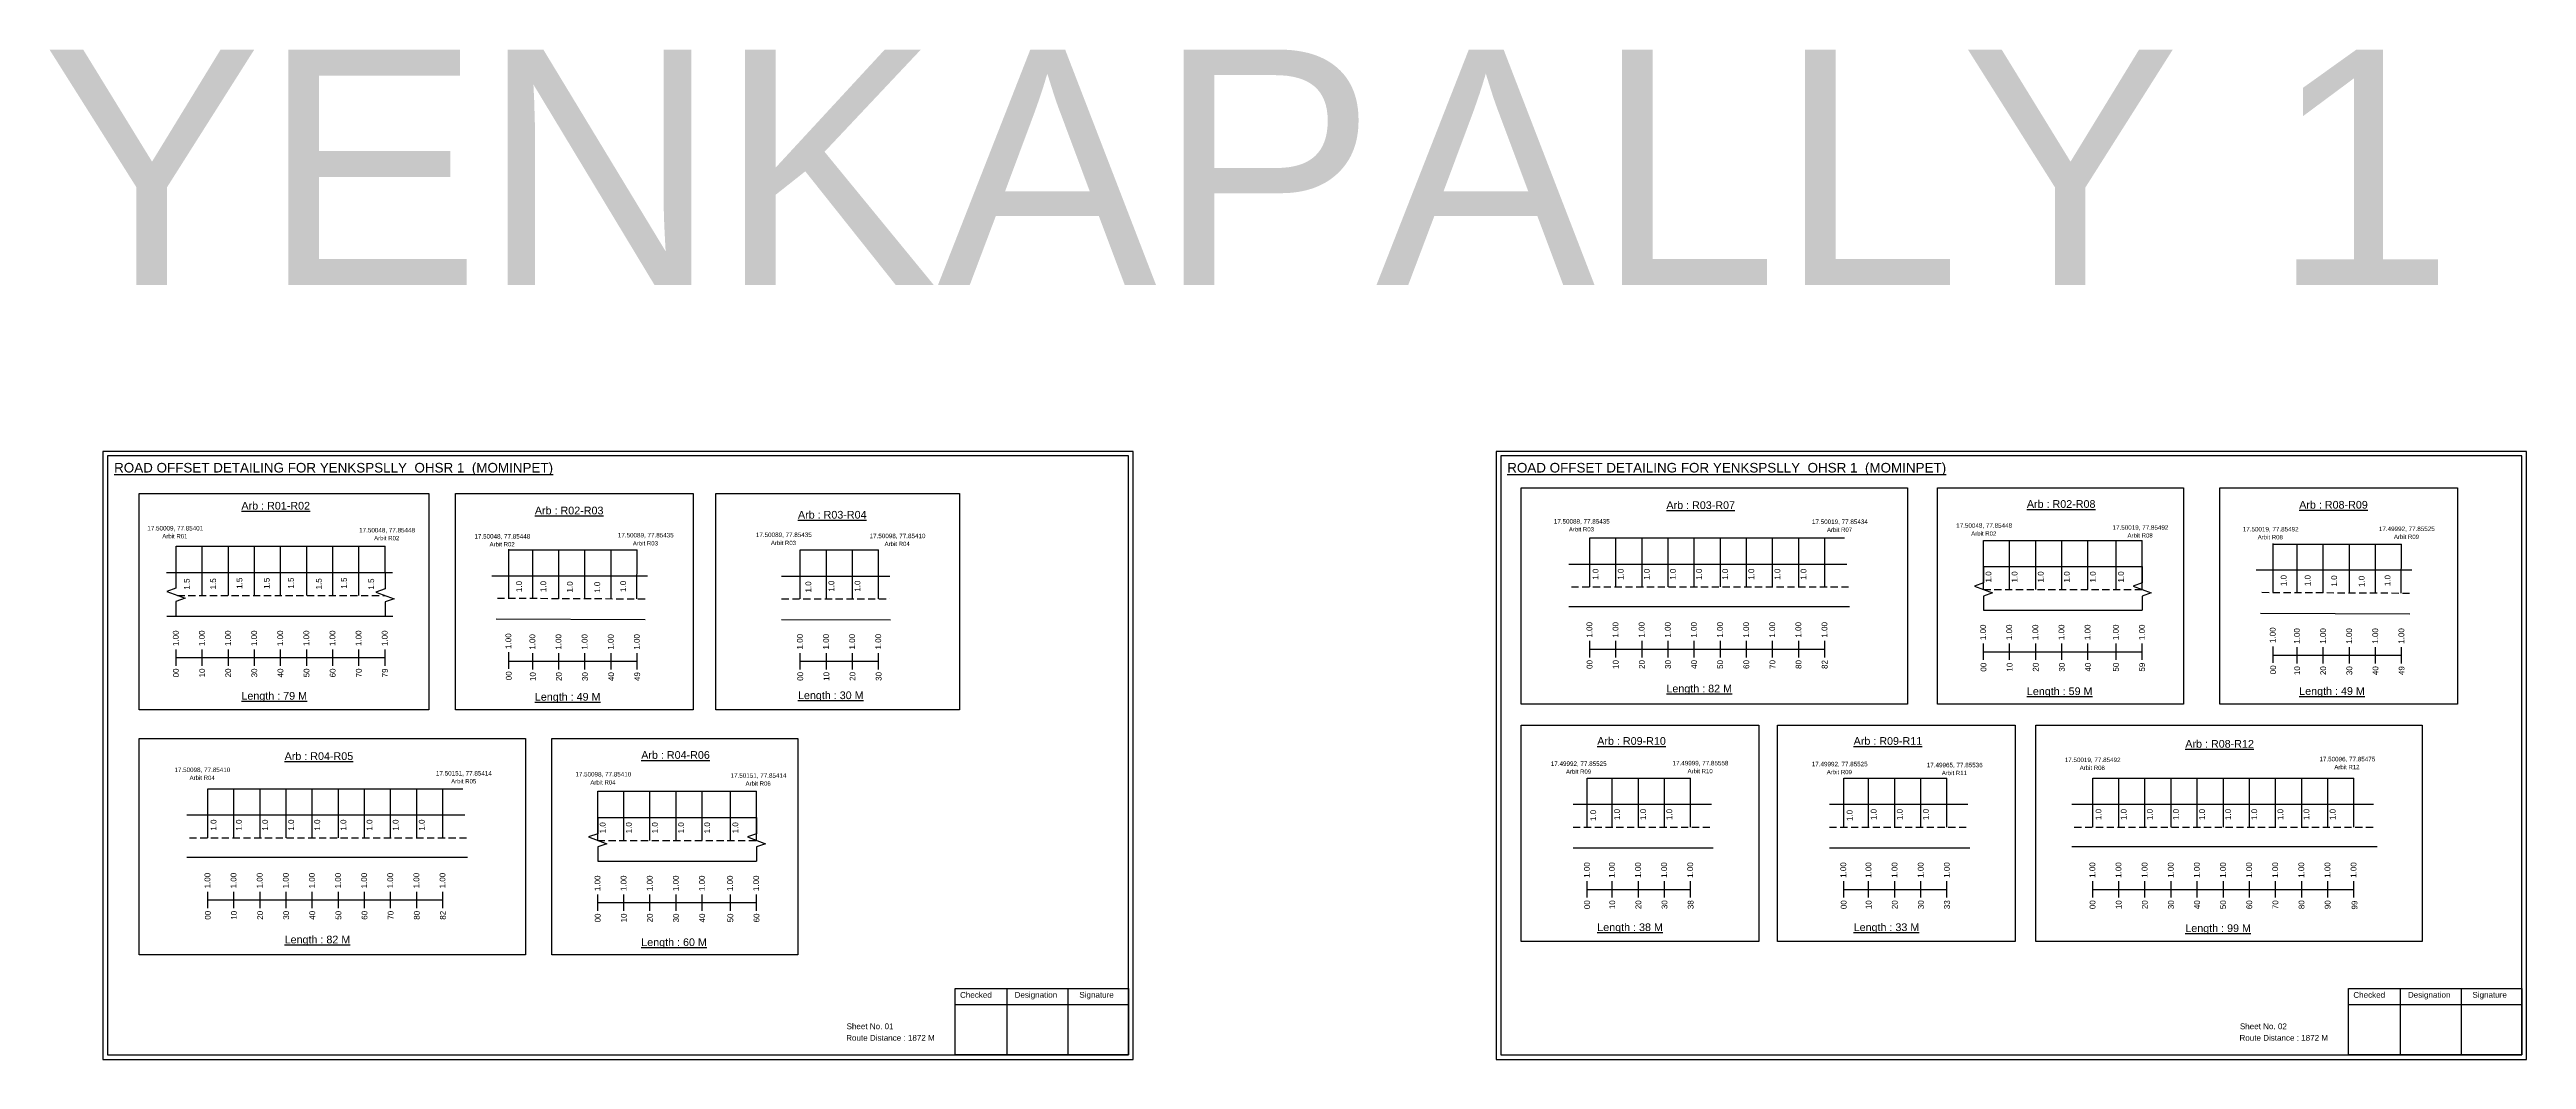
# Model space of a CAD drawing. Header units: inches. Extents: x -117 to 51867, y -12715 to 3423.
# Drawn here: x 45575 to 46865, y -1462 to -937 of the extents above; entities that cross this region are included whole.
import ezdxf

# ---------------------------------------------------------------- set-up
doc = ezdxf.new("R2010")
doc.units = ezdxf.units.IN
doc.header["$MEASUREMENT"] = 0
doc.linetypes.add('DASHED2', pattern=[0.375, 0.25, -0.125])
doc.layers.add('PDF_Geometry', color=7, linetype='Continuous')
doc.layers.add('PDF_Text', color=5, linetype='Continuous')
doc.styles.add('PDF Arial', font='arial.ttf')
doc.styles.get("Standard").update_dxf_attribs({"font": 'arial.ttf'})

msp = doc.modelspace()

# ---------------------------------------------------------------- linework, layer by layer
at = {"color": 5}
for p, q in [((45641.1, -1195.2), (45749.9, -1195.2)), ((45814.3, -1197.1), (45881.2, -1197.1)), ((45966.1, -1197.1), (46006.9, -1197.1)), ((46377.2, -1190.8), (46509.9, -1190.8)), ((46582.2, -1192.2), (46664.9, -1192.2)), ((46733, -1194.1), (46799.9, -1194.1)), ((45657.6, -1321.5), (45790.4, -1321.5)), ((45860.6, -1322.8), (45943.3, -1322.8)), ((46375.8, -1315.9), (46429.7, -1315.9)), ((46509.4, -1315.9), (46563.2, -1315.9)), ((46639.1, -1315.9), (46775.1, -1315.9))]:
    msp.add_line(p, q, dxfattribs=at)
for p, q in [((45641.1, -1208.9), (45641.1, -1195.2)), ((45654.7, -1220.8), (45654.7, -1195.2)), ((45668.3, -1220.8), (45668.3, -1195.2)), ((45681.9, -1220.8), (45681.9, -1195.2)), ((45695.5, -1220.8), (45695.5, -1195.2)), ((45709.1, -1220.8), (45709.1, -1195.2)), ((45722.7, -1220.8), (45722.7, -1195.2)), ((45736.3, -1220.8), (45736.3, -1195.2)), ((45749.9, -1208.9), (45749.9, -1195.2)), ((45814.3, -1222.4), (45814.3, -1196.8)), ((45826.8, -1222.4), (45826.8, -1197.1)), ((45840.4, -1222.5), (45840.4, -1197.1)), ((45854, -1222.4), (45854, -1197.1)), ((45867.6, -1222.7), (45867.6, -1197.1)), ((45881, -1222.6), (45881.2, -1197.1)), ((45966.1, -1222.6), (45966.1, -1197.1)), ((45979.7, -1222.6), (45979.7, -1197.1)), ((45993.3, -1222.6), (45993.3, -1197.1)), ((46006.9, -1222.6), (46006.9, -1197.1)), ((46377.2, -1216.4), (46377.2, -1190.8)), ((46390.8, -1216.4), (46390.8, -1190.8)), ((46404.4, -1216.4), (46404.4, -1190.8)), ((46418, -1216.4), (46418, -1190.8)), ((46431.6, -1216.4), (46431.6, -1190.8)), ((46445.2, -1216.4), (46445.2, -1190.8)), ((46458.8, -1216.4), (46458.8, -1190.8)), ((46472.4, -1216.4), (46472.4, -1190.8)), ((46486, -1216.4), (46486, -1190.8)), ((46499.6, -1216.4), (46499.6, -1190.8)), ((46582.2, -1217.7), (46582.2, -1192.2)), ((46595.8, -1217.7), (46595.8, -1192.2)), ((46609.4, -1217.7), (46609.4, -1192.2)), ((46623, -1217.7), (46623, -1192.2)), ((46636.6, -1217.7), (46636.6, -1192.2)), ((46651.3, -1217.7), (46651.3, -1192.2)), ((46664.9, -1217.7), (46664.9, -1192.2)), ((46733, -1219.3), (46733, -1193.8)), ((46745.5, -1219.4), (46745.5, -1194.1)), ((46759.1, -1219.4), (46759.1, -1194.1)), ((46772.7, -1219.4), (46772.7, -1194.1)), ((46786.3, -1219.6), (46786.3, -1194.1)), ((46799.7, -1219.6), (46799.9, -1194.1)), ((45636.1, -1208.9), (45753.7, -1208.8)), ((45886.5, -1210.8), (45805.5, -1210.8)), ((45956.3, -1210.7), (46012.7, -1210.7)), ((46366.3, -1204.5), (46511.1, -1204.5)), ((46582.2, -1205.8), (46664.9, -1205.8)), ((46805.2, -1207.7), (46724.2, -1207.7)), ((45636.2, -1231.6), (45754, -1231.6)), ((45807.7, -1233), (45885.4, -1233.4)), ((45956.3, -1233.4), (46013, -1233.5)), ((46512.5, -1226.7), (46366.3, -1226.7)), ((46582.2, -1228.5), (46664.9, -1228.5)), ((46726.4, -1230), (46804.2, -1230.4)), ((45657.6, -1347), (45657.6, -1321.5)), ((45671.2, -1347), (45671.2, -1321.5)), ((45684.8, -1347), (45684.8, -1321.5)), ((45698.4, -1347), (45698.4, -1321.5)), ((45712, -1347), (45712, -1321.5)), ((45725.6, -1347), (45725.6, -1321.5)), ((45739.2, -1347), (45739.2, -1321.5)), ((45752.8, -1347), (45752.8, -1321.5)), ((45766.4, -1347), (45766.4, -1321.5)), ((45780, -1347), (45780, -1321.5)), ((45860.6, -1348.4), (45860.6, -1322.8)), ((45874.2, -1348.4), (45874.2, -1322.8)), ((45887.8, -1348.4), (45887.8, -1322.8)), ((45901.4, -1348.4), (45901.4, -1322.8)), ((45915, -1348.4), (45915, -1322.8)), ((45929.7, -1348.4), (45929.7, -1322.8)), ((45943.3, -1348.4), (45943.3, -1322.8)), ((46375.8, -1341.5), (46375.8, -1315.9)), ((46388.9, -1341.5), (46388.9, -1315.9)), ((46402.5, -1341.5), (46402.5, -1315.9)), ((46416.1, -1341.5), (46416.1, -1315.9)), ((46429.7, -1341.5), (46429.7, -1315.9)), ((46509.4, -1341.5), (46509.4, -1315.9)), ((46522.4, -1341.5), (46522.4, -1315.9)), ((46536, -1341.5), (46536, -1315.9)), ((46549.6, -1341.5), (46549.6, -1315.9)), ((46563.2, -1341.5), (46563.2, -1315.9)), ((46639.1, -1341.5), (46639.1, -1315.9)), ((46652.7, -1341.5), (46652.7, -1315.9)), ((46666.3, -1341.5), (46666.3, -1315.9)), ((46679.9, -1341.5), (46679.9, -1315.9)), ((46693.5, -1341.5), (46693.5, -1315.9)), ((46707.1, -1341.5), (46707.1, -1315.9)), ((46720.7, -1341.5), (46720.7, -1315.9)), ((46734.3, -1341.5), (46734.3, -1315.9)), ((46747.9, -1341.5), (46747.9, -1315.9)), ((46761.5, -1341.5), (46761.5, -1315.9)), ((46775.1, -1341.5), (46775.1, -1315.9)), ((45646.7, -1335.1), (45791.5, -1335.1)), ((45860.6, -1336.5), (45943.3, -1336.5)), ((46368.5, -1329.6), (46440.5, -1329.6)), ((46502, -1329.6), (46574.1, -1329.6)), ((46628.2, -1329.6), (46785.3, -1329.6)), ((46368.5, -1352.3), (46441.5, -1352.3)), ((46502, -1352.3), (46575.1, -1352.3)), ((46787.2, -1351.8), (46628.2, -1351.8)), ((45792.9, -1357.3), (45646.7, -1357.3)), ((45860.6, -1359.2), (45943.3, -1359.2))]:
    msp.add_line(p, q)
at = {"linetype": 'DASHED2', "ltscale": 15}
for p, q in [((45641.8, -1220.8), (45749.9, -1220.8)), ((45808.4, -1222.2), (45886.7, -1222.6)), ((45956.4, -1222.6), (46012.7, -1222.6)), ((46367.6, -1216.4), (46511.9, -1216.4)), ((46582.2, -1217.7), (46664.9, -1217.7)), ((46727.2, -1219.2), (46805.4, -1219.6)), ((45648, -1347), (45792.4, -1347)), ((45860.6, -1348.4), (45943.3, -1348.4)), ((46368.5, -1341.5), (46441, -1341.5)), ((46502, -1341.5), (46574.6, -1341.5)), ((46629.5, -1341.5), (46785.3, -1341.5))]:
    msp.add_line(p, q, dxfattribs=at)
at = {"color": 217, "true_color": 0x93278f}
for p, q in [((45641.1, -1257.5), (45641.1, -1248.9)), ((45654.7, -1257.5), (45654.7, -1248.9)), ((45668.3, -1257.5), (45668.3, -1248.9)), ((45681.9, -1257.5), (45681.9, -1248.9)), ((45695.5, -1257.5), (45695.5, -1248.9)), ((45709.1, -1257.5), (45709.1, -1248.9)), ((45722.7, -1257.5), (45722.7, -1248.9)), ((45736.3, -1257.5), (45736.3, -1248.9)), ((45749.9, -1257.5), (45749.9, -1248.9)), ((45814.3, -1259), (45814.3, -1250.4)), ((45826.8, -1259.4), (45826.8, -1250.8)), ((45840.4, -1259.4), (45840.4, -1250.8)), ((45854, -1259.4), (45854, -1250.8)), ((45867.6, -1259.4), (45867.6, -1250.8)), ((45881.2, -1259.4), (45881.2, -1250.8)), ((45966.1, -1259.3), (45966.1, -1250.8)), ((45979.7, -1259.3), (45979.7, -1250.8)), ((45993.3, -1259.3), (45993.3, -1250.8)), ((46006.9, -1259.3), (46006.9, -1250.8)), ((46377.2, -1253.1), (46377.2, -1244.5)), ((46377.2, -1248.8), (46499.6, -1248.8)), ((46390.8, -1253.1), (46390.8, -1244.5)), ((46404.4, -1253.1), (46404.4, -1244.5)), ((46418, -1253.1), (46418, -1244.5)), ((46431.6, -1253.1), (46431.6, -1244.5)), ((46445.2, -1253.1), (46445.2, -1244.5)), ((46458.8, -1253.1), (46458.8, -1244.5)), ((46472.4, -1253.1), (46472.4, -1244.5)), ((46486, -1253.1), (46486, -1244.5)), ((46499.6, -1253.1), (46499.6, -1244.5)), ((46582.2, -1254.4), (46582.2, -1245.9)), ((46582.2, -1250.2), (46664.9, -1250.2)), ((46595.8, -1254.4), (46595.8, -1245.9)), ((46609.4, -1254.4), (46609.4, -1245.9)), ((46623, -1254.4), (46623, -1245.9)), ((46636.6, -1254.4), (46636.6, -1245.9)), ((46651.3, -1254.4), (46651.3, -1245.9)), ((46664.9, -1254.4), (46664.9, -1245.9)), ((46733, -1255.9), (46733, -1247.4)), ((46745.5, -1256.3), (46745.5, -1247.8)), ((46759.1, -1256.3), (46759.1, -1247.8)), ((46772.7, -1256.3), (46772.7, -1247.8)), ((46786.3, -1256.3), (46786.3, -1247.8)), ((46799.9, -1256.3), (46799.9, -1247.8)), ((45641.1, -1253.2), (45749.9, -1253.2)), ((45814.3, -1255.1), (45881.2, -1255.1)), ((45966.1, -1255), (46006.9, -1255)), ((46733, -1252), (46799.9, -1252)), ((45657.6, -1383.7), (45657.6, -1375.2)), ((45657.6, -1379.4), (45780, -1379.4)), ((45671.2, -1383.7), (45671.2, -1375.2)), ((45684.8, -1383.7), (45684.8, -1375.2)), ((45698.4, -1383.7), (45698.4, -1375.2)), ((45712, -1383.7), (45712, -1375.2)), ((45725.6, -1383.7), (45725.6, -1375.2)), ((45739.2, -1383.7), (45739.2, -1375.2)), ((45752.8, -1383.7), (45752.8, -1375.2)), ((45766.4, -1383.7), (45766.4, -1375.2)), ((45780, -1383.7), (45780, -1375.2)), ((45860.6, -1385.1), (45860.6, -1376.5)), ((45874.2, -1385.1), (45874.2, -1376.5)), ((45887.8, -1385.1), (45887.8, -1376.5)), ((45901.4, -1385.1), (45901.4, -1376.5)), ((45915, -1385.1), (45915, -1376.5)), ((45929.7, -1385.1), (45929.7, -1376.5)), ((45943.3, -1385.1), (45943.3, -1376.5)), ((46375.8, -1378.2), (46375.8, -1369.6)), ((46375.8, -1373.9), (46429.7, -1373.9)), ((46388.9, -1378.2), (46388.9, -1369.6)), ((46402.5, -1378.2), (46402.5, -1369.6)), ((46416.1, -1378.2), (46416.1, -1369.6)), ((46429.7, -1378.2), (46429.7, -1369.6)), ((46509.4, -1378.2), (46509.4, -1369.6)), ((46509.4, -1373.9), (46563.2, -1373.9)), ((46522.4, -1378.2), (46522.4, -1369.6)), ((46536, -1378.2), (46536, -1369.6)), ((46549.6, -1378.2), (46549.6, -1369.6)), ((46563.2, -1378.2), (46563.2, -1369.6)), ((46639.1, -1378.2), (46639.1, -1369.6)), ((46639.1, -1373.9), (46775.1, -1373.9)), ((46652.7, -1378.2), (46652.7, -1369.6)), ((46666.3, -1378.2), (46666.3, -1369.6)), ((46679.9, -1378.2), (46679.9, -1369.6)), ((46693.5, -1378.2), (46693.5, -1369.6)), ((46707.1, -1378.2), (46707.1, -1369.6)), ((46720.7, -1378.2), (46720.7, -1369.6)), ((46734.3, -1378.2), (46734.3, -1369.6)), ((46747.9, -1378.2), (46747.9, -1369.6)), ((46761.5, -1378.2), (46761.5, -1369.6)), ((46775.1, -1378.2), (46775.1, -1369.6)), ((45860.6, -1380.8), (45943.3, -1380.8))]:
    msp.add_line(p, q, dxfattribs=at)
for points in [[(45621.8, -1167.8), (45772.7, -1167.8), (45772.7, -1280.4), (45621.8, -1280.4)], [(45786.6, -1167.8), (45910.4, -1167.8), (45910.4, -1280.4), (45786.6, -1280.4)], [(45922.2, -1167.8), (46049, -1167.8), (46049, -1280.4), (45922.2, -1280.4)], [(46341.4, -1164.7), (46542.6, -1164.7), (46542.6, -1277.4), (46341.4, -1277.4)], [(46558.3, -1164.7), (46686.4, -1164.7), (46686.4, -1277.4), (46558.3, -1277.4)], [(46705.3, -1164.7), (46829.1, -1164.7), (46829.1, -1277.4), (46705.3, -1277.4)], [(46341.4, -1288.4), (46465.2, -1288.4), (46465.2, -1401.1), (46341.4, -1401.1)], [(46474.9, -1288.4), (46598.7, -1288.4), (46598.7, -1401.1), (46474.9, -1401.1)], [(46609.5, -1288.4), (46810.7, -1288.4), (46810.7, -1401.1), (46609.5, -1401.1)], [(45621.8, -1295.3), (45823.1, -1295.3), (45823.1, -1408), (45621.8, -1408)], [(45836.8, -1295.3), (45964.9, -1295.3), (45964.9, -1408), (45836.8, -1408)]]:
    msp.add_lwpolyline(points, close=True)
at = {"linetype": 'Continuous'}
for points in [[(45641, -1208.6), (45641, -1217), (45636.3, -1218.8), (45645.8, -1222.2), (45641, -1223.9), (45641, -1231.3)], [(45749.9, -1208.9), (45749.9, -1217.3), (45745.1, -1219.1), (45754.6, -1222.5), (45749.9, -1224.2), (45749.9, -1231.6)], [(46582.2, -1205.8), (46582.2, -1214.3), (46577.5, -1216), (46586.9, -1219.5), (46582.2, -1221.2), (46582.2, -1228.5)], [(46664.9, -1205.8), (46664.9, -1214.3), (46660.1, -1216), (46669.6, -1219.5), (46664.9, -1221.2), (46664.9, -1228.5)], [(45860.6, -1336.5), (45860.6, -1344.9), (45855.9, -1346.6), (45865.4, -1350.1), (45860.6, -1351.8), (45860.6, -1359.2)], [(45943.3, -1336.5), (45943.3, -1344.9), (45938.6, -1346.6), (45948, -1350.1), (45943.3, -1351.8), (45943.3, -1359.2)]]:
    msp.add_lwpolyline(points, dxfattribs=at)
at = {"layer": 'PDF_Geometry'}
for points in [[(45603, -1145.8), (45603, -1462.5), (46139.5, -1462.5), (46139.5, -1145.8)], [(46328.5, -1145.8), (46328.5, -1462.5), (46864.9, -1462.5), (46864.9, -1145.8)], [(45605.3, -1148.1), (45605.3, -1460), (46137, -1460), (46137, -1148.1)], [(46330.8, -1148.1), (46330.8, -1460), (46862.5, -1460), (46862.5, -1148.1)]]:
    msp.add_lwpolyline(points, close=True, dxfattribs=at)
at = {"layer": 'PDF_Geometry', "color": 242, "true_color": 0xcc1f26}
for points in [[(46137, -1460.1), (46046.7, -1460.1), (46046.7, -1425.5), (46137, -1425.5)], [(46862.5, -1460.1), (46772.2, -1460.1), (46772.2, -1425.5), (46862.5, -1425.5)]]:
    msp.add_lwpolyline(points, close=True, dxfattribs=at)
for points in [[(46073.7, -1425.5), (46073.7, -1460.1)], [(46105.4, -1425.5), (46105.4, -1460.1)], [(46799.2, -1425.5), (46799.2, -1460.1)], [(46830.9, -1425.5), (46830.9, -1460.1)], [(46046.7, -1433.9), (46137, -1433.9)], [(46772.2, -1433.9), (46862.5, -1433.9)]]:
    msp.add_lwpolyline(points, dxfattribs=at)

# ---------------------------------------------------------------- texts
for s, height, p in [('YENKAPALLY 1', 122.535, (45571.4, -1059.1)), ('Sheet No. 01', 3, (45990.2, -1446.7)), ('Sheet No. 02', 3, (46715.7, -1446.7)), ('Route Distance : 1872 M', 3, (45990, -1452.7)), ('Route Distance : 1872 M', 3, (46715.5, -1452.7))]:
    msp.add_text(s, height=height).set_placement(p)
at = {"color": 242, "true_color": 0xcd2027}
for s, height, p in [('%%UROAD OFFSET DETAILING FOR YENKSPSLLY  OHSR 1  (MOMINPET)', 5, (45608.8, -1156.8)), ('%%UROAD OFFSET DETAILING FOR YENKSPSLLY  OHSR 1  (MOMINPET)', 5, (46334.2, -1156.8)), ('%%UArb : R01-R02', 4, (45675.1, -1176.1)), ('%%UArb : R03-R07', 4, (46417.1, -1175.8)), ('%%UArb : R02-R08', 4, (46604.8, -1175.2)), ('%%UArb : R08-R09', 4, (46746.6, -1175.6)), ('%%UArb : R02-R03', 4, (45827.9, -1178.6)), ('%%UArb : R03-R04', 4, (45964.9, -1180.8)), ('%%ULength : 79 M', 4, (45675.1, -1275.1)), ('%%ULength : 49 M', 4, (45827.9, -1275.6)), ('%%ULength : 30 M', 4, (45964.9, -1274.8)), ('%%ULength : 82 M', 4, (46417.1, -1271.3)), ('%%ULength : 59 M', 4, (46604.8, -1272.7)), ('%%ULength : 49 M', 4, (46746.6, -1272.6)), ('%%UArb : R04-R05', 4, (45697.6, -1306.5)), ('%%UArb : R04-R06', 4, (45883.3, -1305.9)), ('%%UArb : R09-R10', 4, (46381.1, -1298.6)), ('%%UArb : R09-R11', 4, (46514.6, -1298.6)), ('%%UArb : R08-R12', 4, (46687.3, -1300.1)), ('%%ULength : 38 M', 4, (46381.1, -1395.6)), ('%%ULength : 33 M', 4, (46514.6, -1395.6)), ('%%ULength : 99 M', 4, (46687.3, -1396.1)), ('%%ULength : 82 M', 4, (45697.6, -1402)), ('%%ULength : 60 M', 4, (45883.3, -1403.4))]:
    msp.add_text(s, height=height, dxfattribs=at).set_placement(p)
at = {"color": 5}
for s, height, p in [('17.50009, 77.85401', 2.34, (45626.1, -1187)), ('17.50048, 77.85448', 2.34, (45736.4, -1188)), ('17.50089, 77.85435', 2.34, (46358.5, -1183.4)), ('Arbit R03', 2.25, (46366.3, -1187.5)), ('17.50019, 77.85434', 2.34, (46492.9, -1183.6)), ('Arbit R07', 2.25, (46500.7, -1187.7)), ('17.50048, 77.85448', 2.34, (46568, -1185.6)), ('17.50019, 77.85492', 2.34, (46649.4, -1186.6)), ('17.50019, 77.85492', 2.34, (46717.2, -1187.5)), ('17.49992, 77.85525', 2.34, (46788.1, -1187.3)), ('Arbit R01', 2.25, (45633.9, -1191.1)), ('Arbit R02', 2.25, (45744.2, -1192.1)), ('17.50048, 77.85448', 2.34, (45796.4, -1191.2)), ('Arbit R02', 2.25, (45804.3, -1195.3)), ('17.50089, 77.85435', 2.34, (45871.1, -1190.6)), ('Arbit R03', 2.25, (45878.9, -1194.8)), ('17.50089, 77.85435', 2.34, (45943, -1190.4)), ('Arbit R03', 2.25, (45950.8, -1194.6)), ('17.50098, 77.85410', 2.34, (46002.2, -1191)), ('Arbit R04', 2.25, (46010, -1195.1)), ('Arbit R02', 2.25, (46575.8, -1189.7)), ('Arbit R08', 2.25, (46657.2, -1190.7)), ('Arbit R08', 2.25, (46725, -1191.6)), ('Arbit R09', 2.25, (46795.9, -1191.4)), ('17.50098, 77.85410', 2.34, (45640.2, -1312.8)), ('Arbit R04', 2.25, (45648.1, -1316.9)), ('17.50151, 77.85414', 2.34, (45776.4, -1314.6)), ('17.50098, 77.85410', 2.34, (45849, -1315.1)), ('17.50151, 77.85414', 2.34, (45929.8, -1315.8)), ('17.49992, 77.85525', 2.34, (46356.9, -1309.6)), ('Arbit R09', 2.25, (46364.8, -1313.7)), ('17.49999, 77.85558', 2.34, (46420.3, -1309.3)), ('Arbit R10', 2.25, (46428.1, -1313.4)), ('17.49992, 77.85525', 2.34, (46492.8, -1309.8)), ('Arbit R09', 2.25, (46500.6, -1313.9)), ('17.49965, 77.85536', 2.34, (46552.7, -1310.3)), ('Arbit R11', 2.25, (46560.5, -1314.4)), ('17.50019, 77.85492', 2.34, (46624.5, -1307.6)), ('Arbit R08', 2.25, (46632.3, -1311.7)), ('17.50096, 77.85475', 2.34, (46757.1, -1307.2)), ('Arbit R12', 2.25, (46764.9, -1311.3)), ('Arbit R05', 2.25, (45784.3, -1318.7)), ('Arbit R04', 2.25, (45856.8, -1319.3)), ('Arbit R06', 2.25, (45937.6, -1319.9))]:
    msp.add_text(s, height=height, dxfattribs=at).set_placement(p)
for s, p in [('1.5', (45648.2, -1217.8)), ('1.5', (45661.9, -1217.7)), ('1.5', (45675.6, -1217.4)), ('1.5', (45689.8, -1217.4)), ('1.5', (45702.4, -1217.3)), ('1.5', (45716.9, -1217.7)), ('1.5', (45730, -1217.3)), ('1.5', (45744.2, -1217.8)), ('1.0', (46381.7, -1212.7)), ('1.0', (46394.8, -1212.7)), ('1.0', (46408.4, -1212.7)), ('1.0', (46422, -1212.7)), ('1.0', (46435.6, -1212.7)), ('1.0', (46449.2, -1212.7)), ('1.0', (46462.8, -1212.7)), ('1.0', (46476.4, -1212.7)), ('1.0', (46490, -1212.7)), ('1.0', (46586.3, -1214.1)), ('1.0', (46599.9, -1214.1)), ('1.0', (46613.5, -1214.1)), ('1.0', (46627.1, -1214.1)), ('1.0', (46640.7, -1214.1)), ('1.0', (46655.3, -1214.1)), ('1.0', (46740, -1216)), ('1.0', (46752.5, -1216)), ('1.0', (46766.3, -1216.2)), ('1.0', (46780.6, -1216.4)), ('1.0', (46794.1, -1216)), ('1.0', (45821.2, -1219.1)), ('1.0', (45833.8, -1219.1)), ('1.0', (45847.6, -1219.3)), ('1.0', (45861.9, -1219.5)), ('1.0', (45875.4, -1219)), ('1.0', (45971.8, -1219.3)), ('1.0', (45983.8, -1218.9)), ('1.0', (45997.4, -1218.9)), ('1.0', (45662.1, -1343.3)), ('1.0', (45675.3, -1343.3)), ('1.0', (45688.9, -1343.3)), ('1.0', (45702.5, -1343.3)), ('1.0', (45716.1, -1343.3)), ('1.0', (45729.7, -1343.3)), ('1.0', (45743.3, -1343.3)), ('1.0', (45756.9, -1343.3)), ('1.0', (45770.5, -1343.3)), ('1.0', (45864.7, -1344.7)), ('1.0', (45878.3, -1344.7)), ('1.0', (45891.9, -1344.7)), ('1.0', (45905.5, -1344.7)), ('1.0', (45919.1, -1344.7)), ('1.0', (45933.8, -1344.7)), ('1.0', (46380.5, -1338.3)), ('1.0', (46392.9, -1337.8)), ('1.0', (46406.5, -1337.8)), ('1.0', (46420.1, -1337.8)), ('1.0', (46514, -1338.3)), ('1.0', (46526.5, -1337.8)), ('1.0', (46540.1, -1337.8)), ('1.0', (46553.7, -1337.8)), ('1.0', (46643.6, -1337.8)), ('1.0', (46656.7, -1337.8)), ('1.0', (46670.3, -1337.8)), ('1.0', (46683.9, -1337.8)), ('1.0', (46697.5, -1337.8)), ('1.0', (46711.1, -1337.8)), ('1.0', (46724.7, -1337.8)), ('1.0', (46738.3, -1337.8)), ('1.0', (46751.9, -1337.8)), ('1.0', (46765.5, -1337.8))]:
    msp.add_text(s, height=3, rotation=90).set_placement(p)
at = {"color": 217, "true_color": 0x93278f}
for s, p in [('1.00', (46378.5, -1242.8)), ('1.00', (46392.1, -1242.8)), ('1.00', (46405.7, -1242.8)), ('1.00', (46419.3, -1242.8)), ('1.00', (46432.9, -1242.8)), ('1.00', (46446.5, -1242.8)), ('1.00', (46460.1, -1242.8)), ('1.00', (46473.7, -1242.8)), ('1.00', (46487.3, -1242.8)), ('1.00', (46500.9, -1242.8)), ('1.00', (46583.5, -1244.1)), ('1.00', (46597.1, -1244.1)), ('1.00', (46610.7, -1244.1)), ('1.00', (46624.3, -1244.1)), ('1.00', (46637.9, -1244.1)), ('1.00', (46652.6, -1244.1)), ('1.00', (46666.2, -1244.1)), ('1.00', (46734.3, -1245.6)), ('1.00', (46746.9, -1246)), ('1.00', (46760.5, -1246)), ('1.00', (46774.1, -1246)), ('1.00', (46787.7, -1246)), ('1.00', (46801.3, -1246)), ('1.00', (45642.4, -1247.2)), ('1.00', (45656, -1247.2)), ('1.00', (45669.6, -1247.2)), ('1.00', (45683.2, -1247.2)), ('1.00', (45696.8, -1247.2)), ('1.00', (45710.4, -1247.2)), ('1.00', (45724, -1247.2)), ('1.00', (45737.6, -1247.2)), ('1.00', (45751.2, -1247.2)), ('1.00', (45815.6, -1248.7)), ('1.00', (45828.1, -1249.1)), ('1.00', (45841.7, -1249.1)), ('1.00', (45855.3, -1249.1)), ('1.00', (45868.9, -1249.1)), ('1.00', (45882.5, -1249.1)), ('1.00', (45967.4, -1249)), ('1.00', (45981, -1249)), ('1.00', (45994.6, -1249)), ('1.00', (46008.2, -1249)), ('00', (45642.5, -1263.5)), ('10', (45656.1, -1263.5)), ('20', (45669.7, -1263.5)), ('30', (45683.3, -1263.5)), ('40', (45696.9, -1263.5)), ('50', (45710.5, -1263.5)), ('60', (45724.1, -1263.5)), ('70', (45737.7, -1263.5)), ('79', (45751.3, -1263.5)), ('00', (45815.8, -1265)), ('10', (45828.3, -1265.4)), ('20', (45841.9, -1265.4)), ('30', (45855.5, -1265.4)), ('40', (45869.1, -1265.4)), ('49', (45882.7, -1265.4)), ('00', (45967.6, -1265.3)), ('10', (45981.2, -1265.3)), ('20', (45994.8, -1265.3)), ('30', (46008.4, -1265.3)), ('00', (46378.6, -1259.1)), ('10', (46392.2, -1259.1)), ('20', (46405.8, -1259.1)), ('30', (46419.4, -1259.1)), ('40', (46433, -1259.1)), ('50', (46446.6, -1259.1)), ('60', (46460.2, -1259.1)), ('70', (46473.8, -1259.1)), ('80', (46487.4, -1259.1)), ('82', (46501, -1259.1)), ('00', (46583.7, -1260.5)), ('10', (46597.3, -1260.5)), ('20', (46610.9, -1260.5)), ('30', (46624.5, -1260.5)), ('40', (46638.1, -1260.5)), ('50', (46652.7, -1260.5)), ('59', (46666.3, -1260.5)), ('00', (46734.5, -1261.9)), ('10', (46747, -1262.3)), ('20', (46760.6, -1262.3)), ('30', (46774.2, -1262.3)), ('40', (46787.8, -1262.3)), ('49', (46801.4, -1262.3)), ('1.00', (45658.9, -1373.4)), ('1.00', (45672.5, -1373.4)), ('1.00', (45686.1, -1373.4)), ('1.00', (45699.7, -1373.4)), ('1.00', (45713.3, -1373.4)), ('1.00', (45726.9, -1373.4)), ('1.00', (45740.5, -1373.4)), ('1.00', (45754.1, -1373.4)), ('1.00', (45767.7, -1373.4)), ('1.00', (45781.3, -1373.4)), ('1.00', (45862, -1374.8)), ('1.00', (45875.6, -1374.8)), ('1.00', (45889.2, -1374.8)), ('1.00', (45902.8, -1374.8)), ('1.00', (45916.4, -1374.8)), ('1.00', (45931, -1374.8)), ('1.00', (45944.6, -1374.8)), ('1.00', (46377.2, -1367.9)), ('1.00', (46390.2, -1367.9)), ('1.00', (46403.8, -1367.9)), ('1.00', (46417.4, -1367.9)), ('1.00', (46431, -1367.9)), ('1.00', (46510.7, -1367.9)), ('1.00', (46523.8, -1367.9)), ('1.00', (46537.4, -1367.9)), ('1.00', (46551, -1367.9)), ('1.00', (46564.6, -1367.9)), ('1.00', (46640.4, -1367.9)), ('1.00', (46654, -1367.9)), ('1.00', (46667.6, -1367.9)), ('1.00', (46681.2, -1367.9)), ('1.00', (46694.8, -1367.9)), ('1.00', (46708.4, -1367.9)), ('1.00', (46722, -1367.9)), ('1.00', (46735.6, -1367.9)), ('1.00', (46749.2, -1367.9)), ('1.00', (46762.8, -1367.9)), ('1.00', (46776.4, -1367.9)), ('00', (46377.3, -1384.2)), ('10', (46390.4, -1384.2)), ('20', (46404, -1384.2)), ('30', (46417.6, -1384.2)), ('38', (46431.2, -1384.2)), ('00', (46510.9, -1384.2)), ('10', (46523.9, -1384.2)), ('20', (46537.5, -1384.2)), ('30', (46551.1, -1384.2)), ('33', (46564.7, -1384.2)), ('00', (46640.5, -1384.2)), ('10', (46654.1, -1384.2)), ('20', (46667.7, -1384.2)), ('30', (46681.3, -1384.2)), ('40', (46694.9, -1384.2)), ('50', (46708.5, -1384.2)), ('60', (46722.1, -1384.2)), ('70', (46735.7, -1384.2)), ('80', (46749.3, -1384.2)), ('90', (46762.9, -1384.2)), ('99', (46776.9, -1384.4)), ('00', (45659.1, -1389.7)), ('10', (45672.7, -1389.7)), ('20', (45686.3, -1389.7)), ('30', (45699.9, -1389.7)), ('40', (45713.5, -1389.7)), ('50', (45727.1, -1389.7)), ('60', (45740.7, -1389.7)), ('70', (45754.3, -1389.7)), ('80', (45767.9, -1389.7)), ('82', (45781.5, -1389.7)), ('00', (45862.1, -1391.1)), ('10', (45875.7, -1391.1)), ('20', (45889.3, -1391.1)), ('30', (45902.9, -1391.1)), ('40', (45916.5, -1391.1)), ('50', (45931.2, -1391.1)), ('60', (45944.8, -1391.1))]:
    msp.add_text(s, height=3, rotation=90, dxfattribs=at).set_placement(p)
at = {"layer": 'PDF_Text', "color": 7, "attachment_point": 7, "style": 'PDF Arial'}
for s, insert, char_height in [('Checked', (46049.3, -1430.4), 3), ('Designation', (46077.7, -1431.2), 3.001), ('Signature', (46111.4, -1431.2), 3), ('Checked', (46774.8, -1430.4), 3), ('Designation', (46803.2, -1431.2), 3.001), ('Signature', (46836.8, -1431.2), 3)]:
    msp.add_mtext(s, dxfattribs=dict(at, insert=insert, char_height=char_height))

doc.saveas('drawing.dxf')
